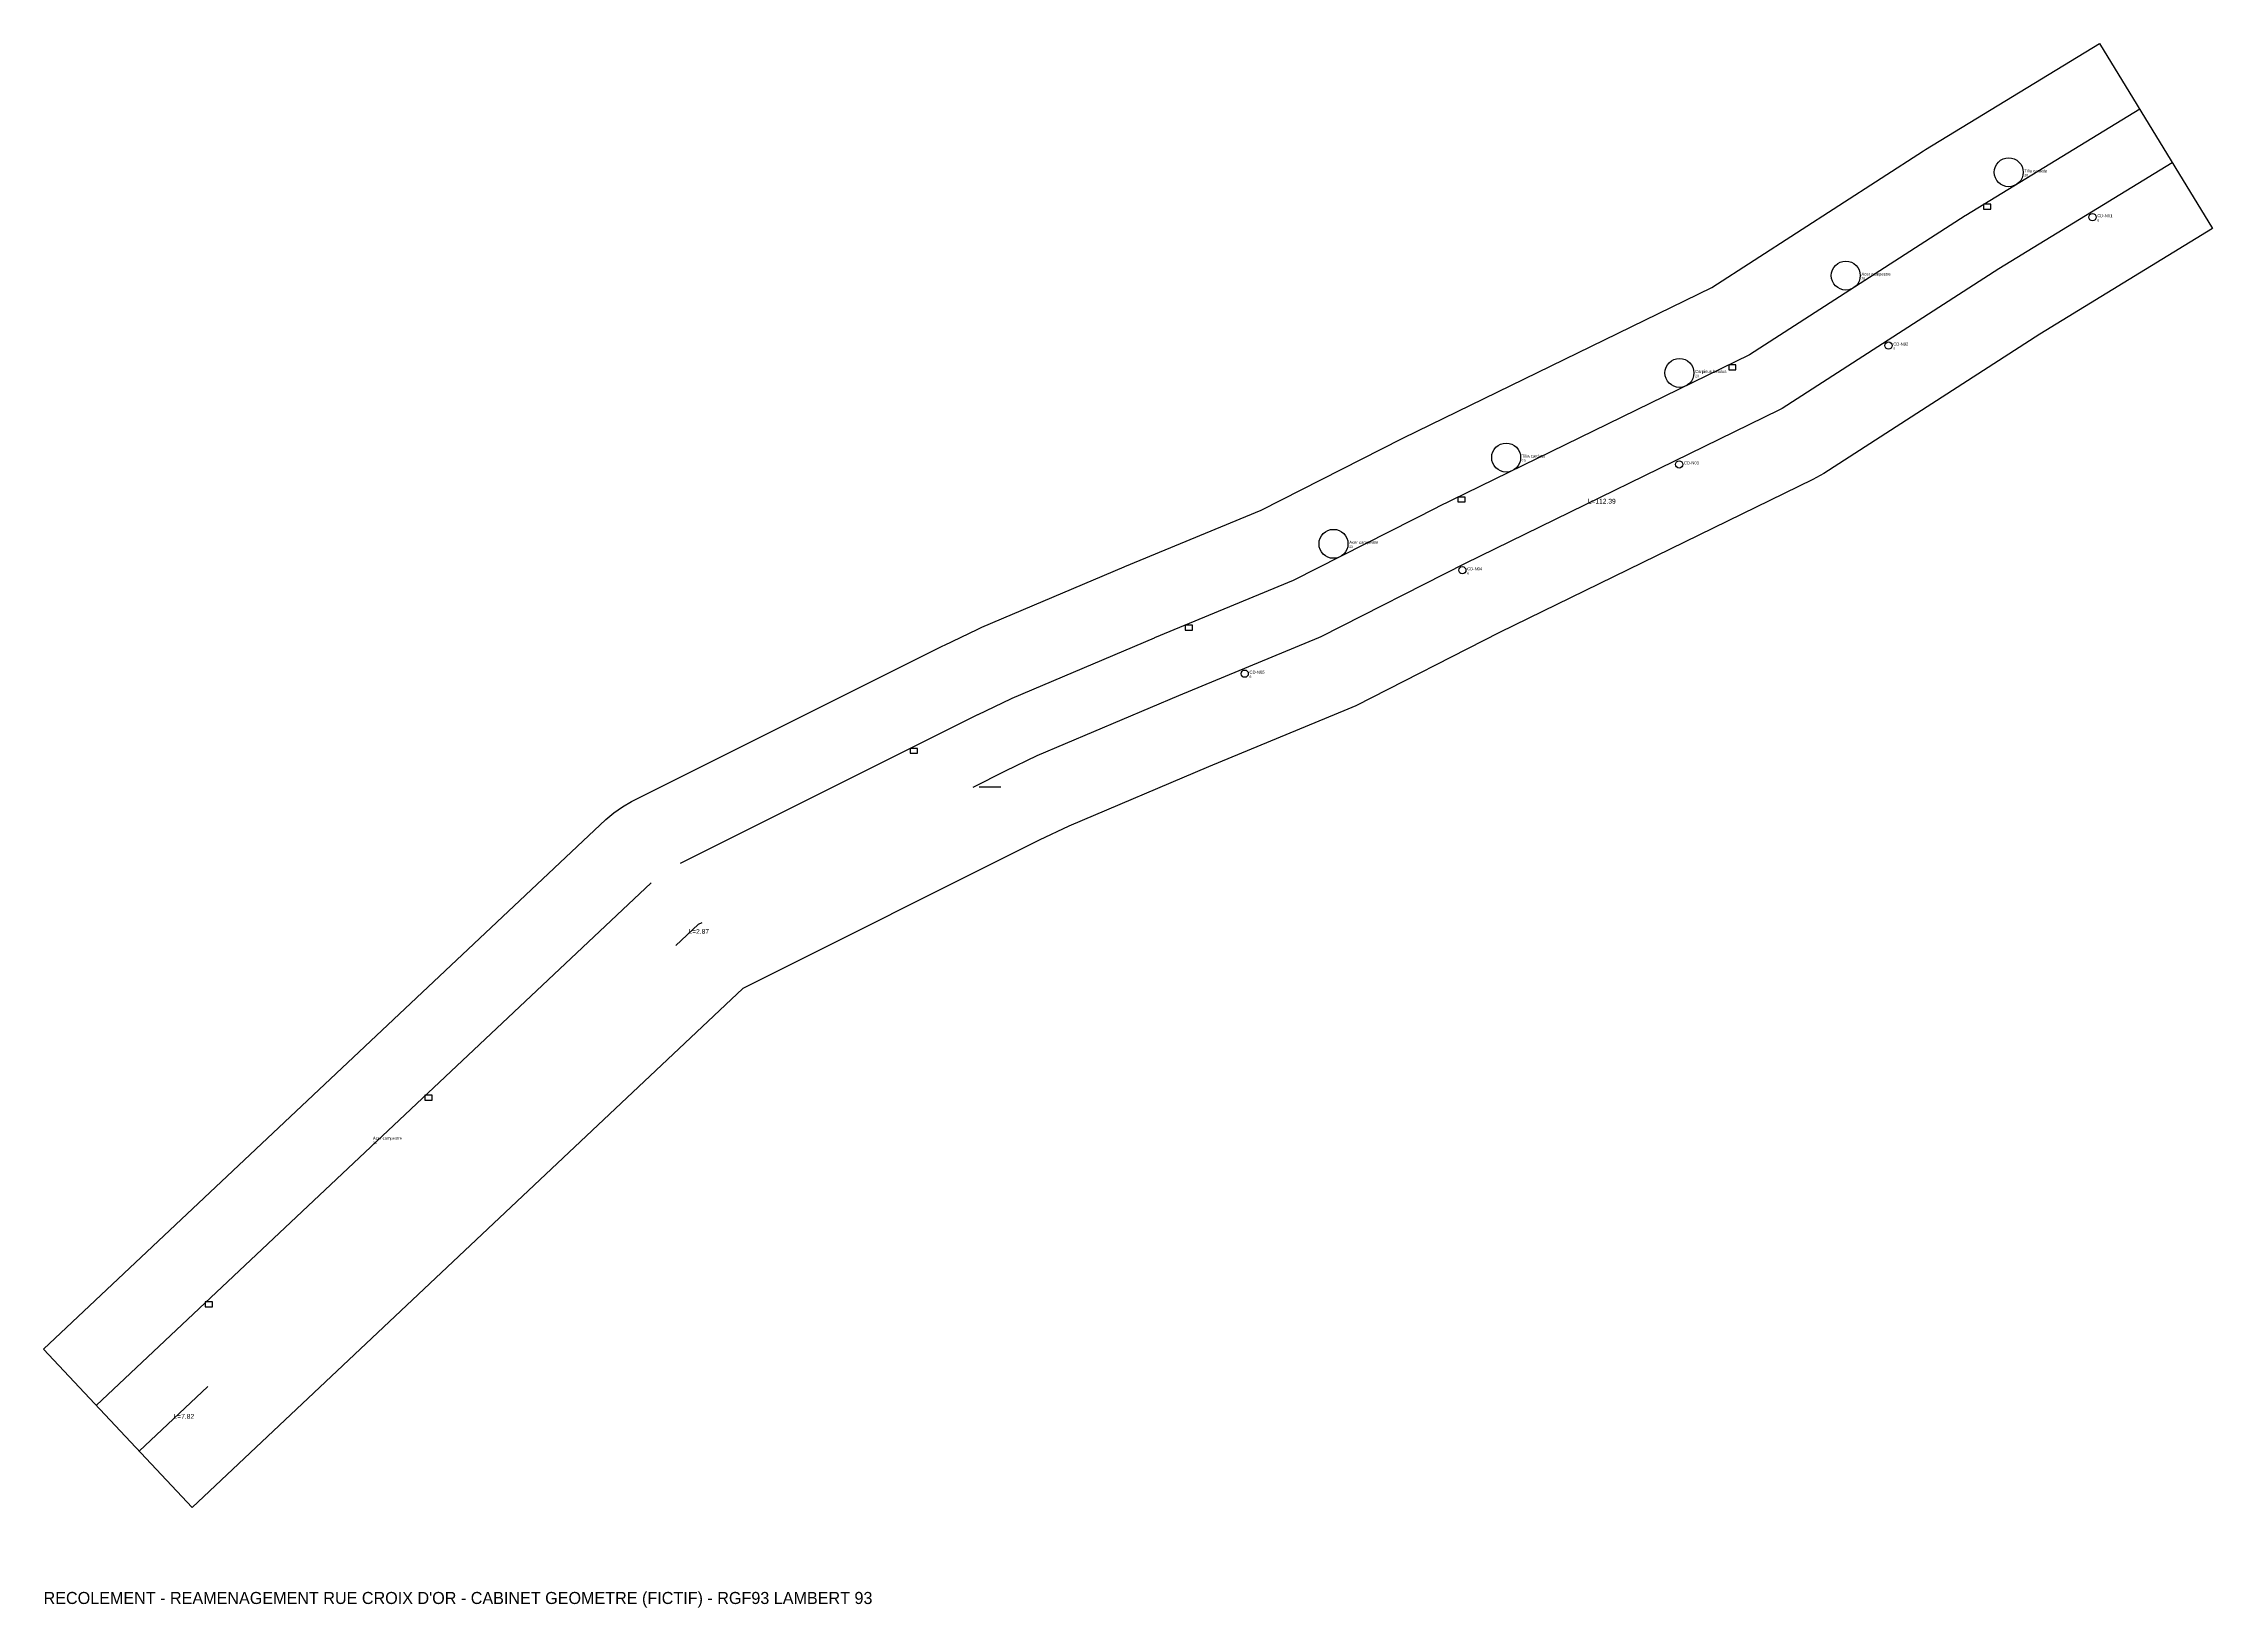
# Model space of a CAD drawing. Header units: metres. Extents: x 927873 to 928900, y 6500258 to 6500387.
# Drawn here: x 927873.1 to 928052.9, y 6500257.8 to 6500387.5 of the extents above; entities that cross this region are included whole.
import ezdxf

# ---------------------------------------------------------------- set-up
doc = ezdxf.new("R2010")
doc.units = ezdxf.units.M
for name, color, linetype in [('ARBRES', 82, 'Continuous'), ('AVALOIRS', 150, 'Continuous'), ('BORDURE', 7, 'Continuous'), ('CANDELABRE', 30, 'Continuous'), ('CARTOUCHE', 7, 'Continuous'), ('COTATION', 4, 'Continuous'), ('EMPRISE_CHANTIER', 6, 'Continuous'), ('MOBILIER_DIVERS', 40, 'Continuous')]:
    doc.layers.add(name, color=color, linetype=linetype)

# ---------------------------------------------------------------- blocks, each defined once
blk = doc.blocks.new('LAMP')
blk.add_circle((0, 0), 0.3)
for tag, p, height in [('NUM', (0.4, 0), 0.25), ('HT', (0.4, -0.35), 0.2)]:
    blk.add_attdef(tag, p, '', height=height)
blk = doc.blocks.new('TREE')
blk.add_circle((0, 0), 1.2)
for tag, p, height in [('ESS', (1.3, 0), 0.25), ('CIRC', (1.3, -0.35), 0.2)]:
    blk.add_attdef(tag, p, '', height=height)
blk = doc.blocks.new('AVAL')
blk.add_lwpolyline([(-0.3, -0.2), (0.3, -0.2), (0.3, 0.2), (-0.3, 0.2)], close=True)

msp = doc.modelspace()

# ---------------------------------------------------------------- linework, layer by layer
for points in [[(927923.49, 6500317.9), (927877.52, 6500274.59)], [(927927.69, 6500314.59), (927927.4, 6500314.45), (927925.55, 6500312.7)]]:
    msp.add_lwpolyline(points)
at = {"layer": 'BORDURE'}
for points in [[(928046.85, 6500382.02), (928032.45, 6500373.22), (928032.39, 6500373.18), (928014.52, 6500361.67), (927988.66, 6500349.03), (927988.62, 6500349.02), (927976.71, 6500342.96), (927965.21, 6500338.2), (927965.19, 6500338.19), (927953.39, 6500333.19), (927953.27, 6500333.14), (927950.57, 6500331.84), (927950.54, 6500331.82), (927925.89, 6500319.5)], [(928049.55, 6500377.58), (928035.18, 6500368.8), (928017.21, 6500357.22), (928016.94, 6500357.07), (927990.96, 6500344.38), (927978.98, 6500338.28), (927978.79, 6500338.2), (927967.2, 6500333.4), (927955.47, 6500328.43), (927952.84, 6500327.17), (927950.16, 6500325.82)], [(927886.77, 6500276.16), (927881.08, 6500270.81)]]:
    msp.add_lwpolyline(points, dxfattribs=at)
at = {"layer": 'EMPRISE_CHANTIER'}
msp.add_lwpolyline([(928038.58, 6500363.38), (928020.67, 6500351.84), (928019.75, 6500351.32), (927993.81, 6500338.65), (927981.88, 6500332.58), (927981.24, 6500332.29), (927969.67, 6500327.51), (927958.11, 6500322.6), (927955.66, 6500321.43), (927931.1, 6500309.15), (927885.47, 6500266.15), (927873.13, 6500279.25), (927919.73, 6500323.15), (927920.4, 6500323.71), (927921.12, 6500324.21), (927921.88, 6500324.64), (927947.68, 6500337.54), (927947.8, 6500337.6), (927950.5, 6500338.9), (927950.89, 6500339.08), (927962.69, 6500344.08), (927962.76, 6500344.11), (927974.04, 6500348.78), (927985.72, 6500354.72), (927985.85, 6500354.78), (928011.38, 6500367.25), (928028.93, 6500378.56), (928029.11, 6500378.67), (928043.51, 6500387.47), (928052.89, 6500372.13)], close=True, dxfattribs=at)
at = {"layer": 'MOBILIER_DIVERS'}
msp.add_line((927950.68, 6500325.87), (927952.48, 6500325.87), dxfattribs=at)

# ---------------------------------------------------------------- block references
at = {"layer": 'ARBRES'}
for p, values in [((928035.99, 6500376.79, 270), {'ESS': 'Tilia cordata', 'CIRC': '20'}), ((928022.49, 6500368.23, 270), {'ESS': 'Acer campestre', 'CIRC': '20'}), ((928008.71, 6500360.16, 270), {'ESS': 'Carpinus betulus', 'CIRC': '20'}), ((927994.35, 6500353.15, 270), {'ESS': 'Tilia cordata', 'CIRC': '20'}), ((927980.04, 6500346, 270), {'ESS': 'Acer campestre', 'CIRC': '20'})]:
    msp.add_blockref('TREE', p, dxfattribs=at).add_auto_attribs(values)
ref = msp.add_blockref('TREE', (928899.14, 6500296.61, 270), dxfattribs=at)
ref.add_attrib('ESS', 'Acer campestre', (927900.44, 6500296.61, 270), dxfattribs={"layer": '0', "height": 0.25})
ref.add_attrib('CIRC', '20', (927900.44, 6500296.26, 270), dxfattribs={"layer": '0', "height": 0.2})
at = {"layer": 'AVALOIRS'}
for p in [(928034.21, 6500373.94, 270), (928013.09, 6500360.63, 270), (927990.64, 6500349.67, 270), (927968.05, 6500339.05, 270), (927945.26, 6500328.85, 270), (927905.04, 6500300.1, 270), (927886.85, 6500282.97, 270)]:
    msp.add_blockref('AVAL', p, dxfattribs=at)
at = {"layer": 'CANDELABRE'}
for p, values in [((928042.94, 6500373.07, 270), {'NUM': 'CD-N01', 'HT': '6'}), ((928042.94, 6500373.07, 270), {'NUM': 'CD-N01', 'HT': '6'}), ((928026.03, 6500362.43, 270), {'NUM': 'CD-N02', 'HT': '6'}), ((928008.68, 6500352.58, 270), {'NUM': 'CD-N03'}), ((927990.72, 6500343.81, 270), {'NUM': 'CD-N04', 'HT': '6'}), ((927972.68, 6500335.24, 270), {'NUM': 'CD-N05', 'HT': '6'})]:
    msp.add_blockref('LAMP', p, dxfattribs=at).add_auto_attribs(values)

# ---------------------------------------------------------------- texts
at = {"layer": 'CARTOUCHE'}
msp.add_text("RECOLEMENT - REAMENAGEMENT RUE CROIX D'OR - CABINET GEOMETRE (FICTIF) - RGF93 LAMBERT 93", height=1, dxfattribs=at).set_placement((927873.15, 6500258.14))
at = {"layer": 'COTATION'}
for s, p in [('L=112.39', (928001.11, 6500349.33)), ('L=2.87', (927926.59, 6500313.68)), ('L=7.82', (927883.92, 6500273.49))]:
    msp.add_text(s, height=0.4, dxfattribs=at).set_placement(p)

doc.saveas('drawing.dxf')
